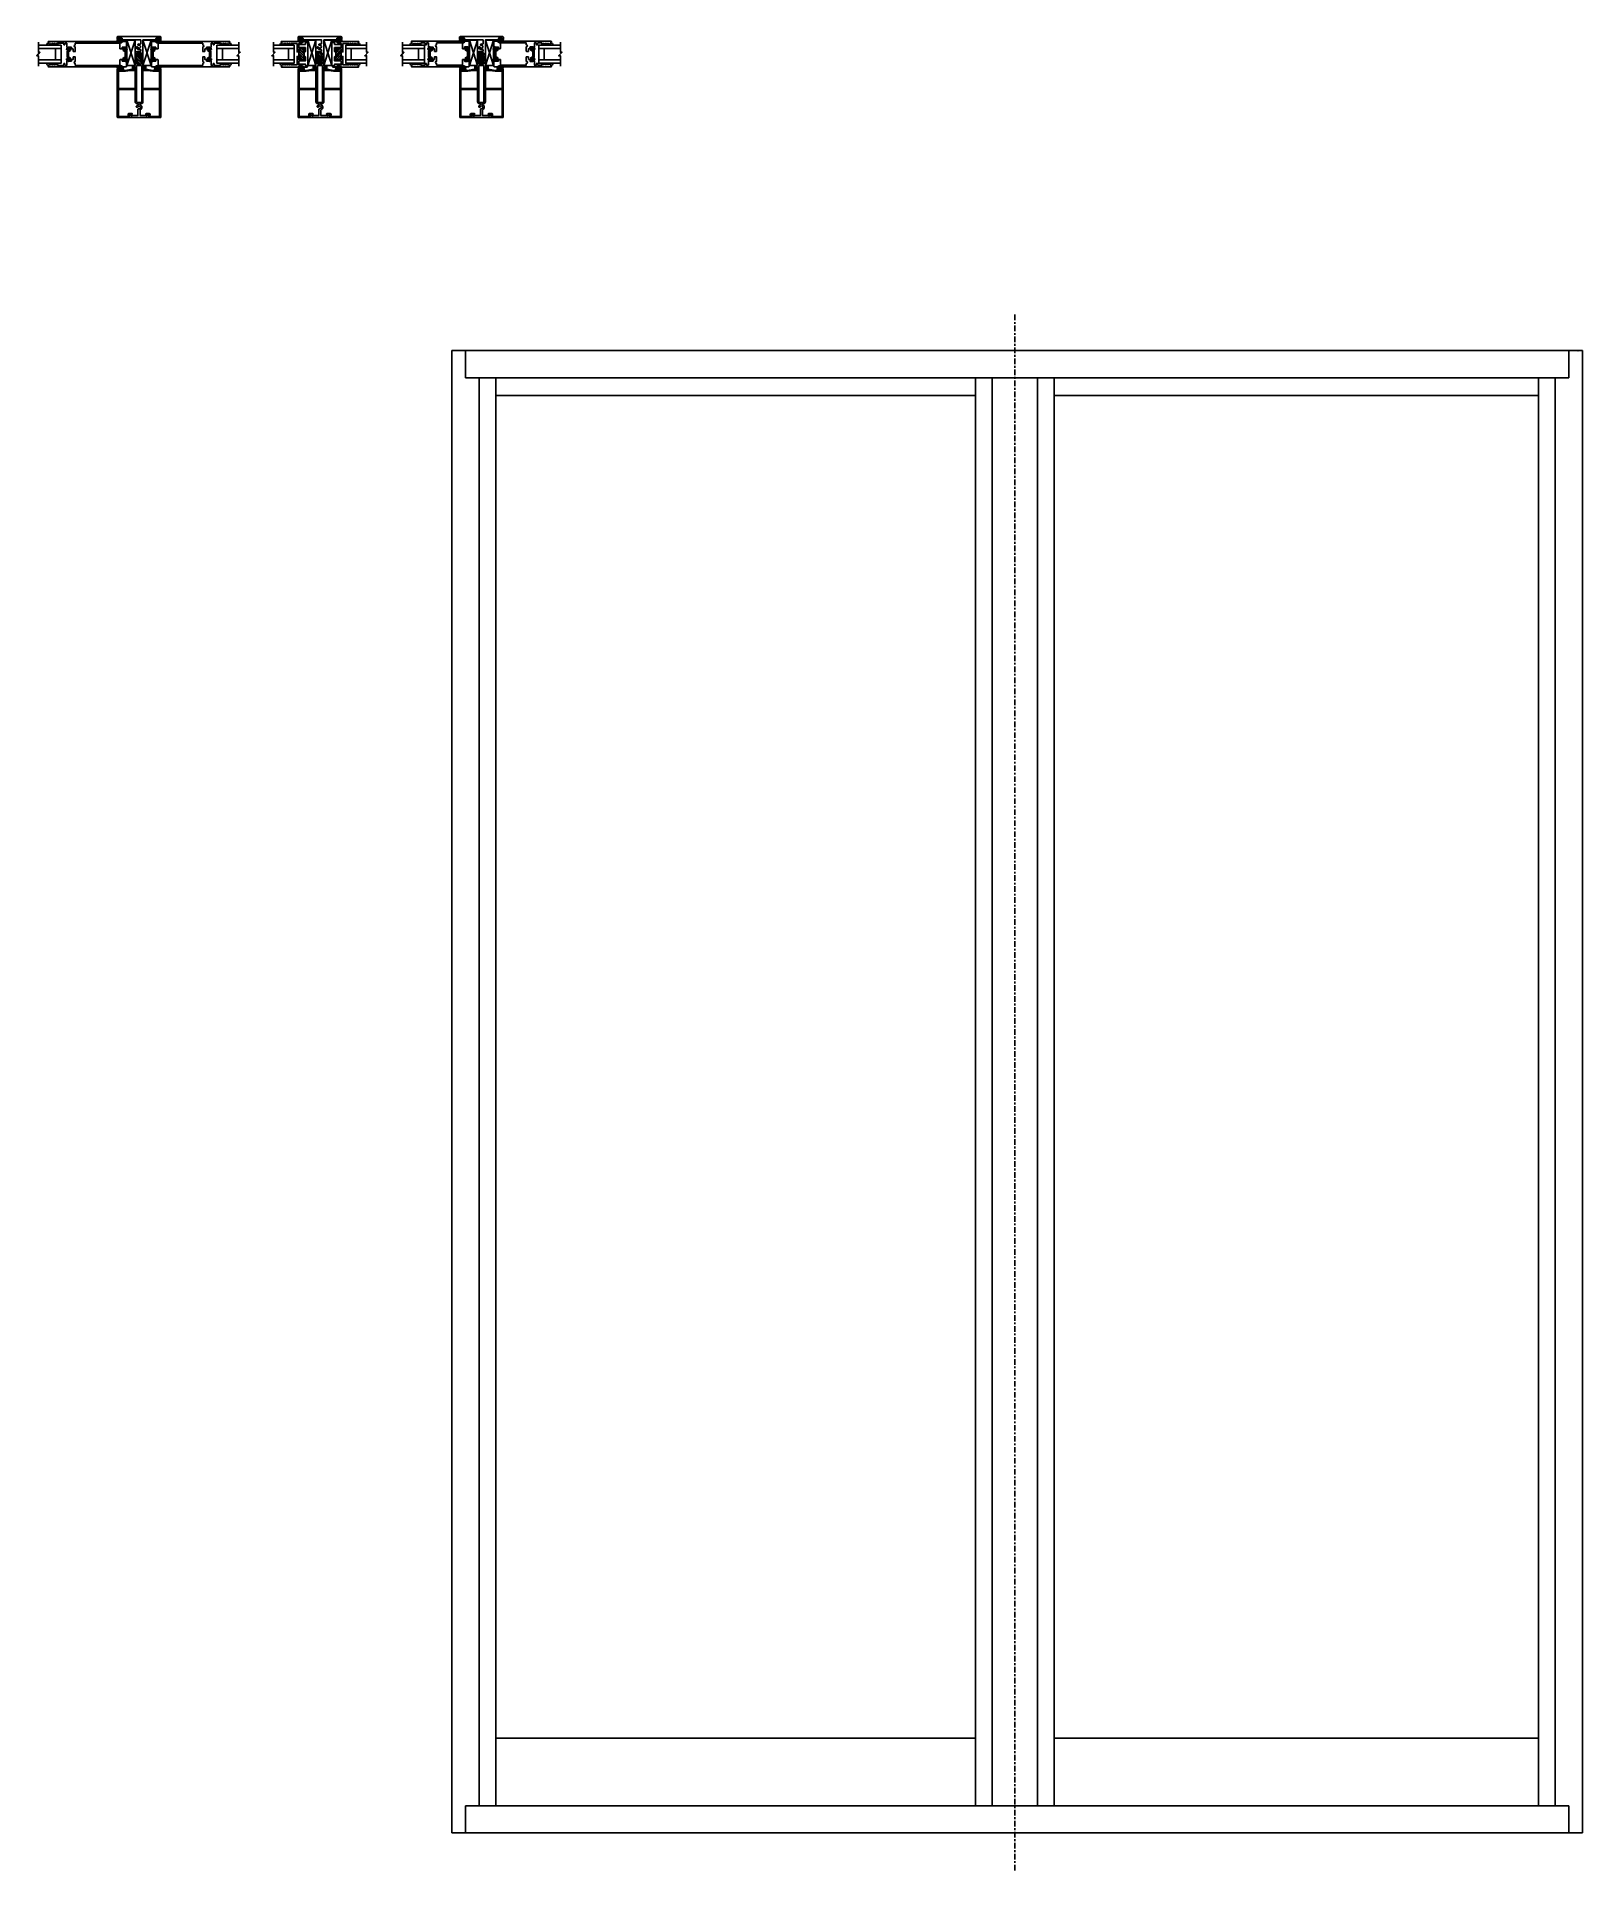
# Model space of a CAD drawing. Extents: x -7 to 79, y -106 to 76.
# Drawn here: x -7.3 to 78.8, y -105.6 to -3.5 of the extents above; entities that cross this region are included whole.
import ezdxf

# ---------------------------------------------------------------- set-up
doc = ezdxf.new("R2010")
doc.units = 0
doc.header["$MEASUREMENT"] = 0
doc.linetypes.add('CENTER', pattern=[2, 1.25, -0.25, 0.25, -0.25])
doc.layers.get('0').update_dxf_attribs({"linetype": 'CONTINUOUS'})
for name, color, linetype in [('FRAME', 1, 'CONTINUOUS'), ('GEOMETRY', 1, 'CONTINUOUS'), ('GLASS', 7, 'CONTINUOUS'), ('I-STRUT', 7, 'CONTINUOUS'), ('MISC.', 7, 'CONTINUOUS'), ('SASH', 5, 'CONTINUOUS'), ('TEXT', 7, 'CONTINUOUS'), ('VENT', 5, 'CONTINUOUS')]:
    doc.layers.add(name, color=color, linetype=linetype)

# ---------------------------------------------------------------- blocks, each defined once
blk = doc.blocks.new('3073 FIXED STILE')
at = {"linetype": 'Continuous'}
h = blk.add_hatch(dxfattribs=at)
h.set_pattern_fill('PLAST', scale=0.4, angle=-45, style=0)
h.set_pattern_definition([(315, (-24.43819, 6.21396), (0.07071068, 0.07071068), []), (315, (-24.42935, 6.2228), (0.07071068, 0.07071068), []), (315, (-24.42051, 6.23164), (0.07071068, 0.07071068), [])])
edge = h.paths.add_edge_path()
edge.add_line((0, 0.125), (0, -0.125))
edge.add_line((0, -0.125), (-0.027, -0.125))
edge.add_arc((-0.027, -0.15), 0.025, 90, 274.58122)
edge.add_line((-0.025, -0.175), (0, -0.175))
edge.add_line((0, -0.175), (0, -0.282))
edge.add_arc((-0.031, -0.282), 0.031, 270, 360, ccw=False)
edge.add_line((-0.031, -0.313), (-0.281, -0.313))
edge.add_arc((-0.281, -0.282), 0.031, 180, 270, ccw=False)
edge.add_line((-0.312, -0.282), (-0.312, -0.175))
edge.add_line((-0.312, -0.175), (-0.287, -0.175))
edge.add_arc((-0.287, -0.15), 0.025, 270, 445.41878)
edge.add_line((-0.285, -0.125), (-0.312, -0.125))
edge.add_line((-0.312, -0.125), (-0.312, 0.125))
edge.add_line((-0.312, 0.125), (-0.287, 0.125))
edge.add_arc((-0.287, 0.15), 0.025, 270, 445.41878)
edge.add_arc((-0.283, 0.205), 0.0297, 188.98642, 265.41878, ccw=False)
edge.add_line((-0.312, 0.2), (-0.312, 0.282))
edge.add_arc((-0.281, 0.282), 0.031, 90, 180, ccw=False)
edge.add_line((-0.281, 0.313), (-0.031, 0.313))
edge.add_arc((-0.031, 0.282), 0.031, 0, 90, ccw=False)
edge.add_line((0, 0.282), (0, 0.175))
edge.add_line((0, 0.175), (-0.025, 0.175))
edge.add_arc((-0.025, 0.15), 0.025, 90, 269.99542)
edge.add_line((-0.025, 0.125), (0, 0.125))
at = {"color": 7}
blk.add_line((-0.312, 0.125), (-0.312, 0), dxfattribs=at)
for points in [[(-0.312, 0.2, 0.4142136), (-0.287, 0.175, -0.4142136), (-0.262, 0.15), (-0.262, 0.149, -0.4142136), (-0.286, 0.125), (-0.406, 0.125), (-0.406, 0.595), (-0.749, 0.595), (-0.749, 0.565), (-0.769, 0.565), (-0.829, 0.595), (-0.849, 0.595), (-0.849, 0.565), (-0.869, 0.565), (-0.929, 0.595), (-0.949, 0.595), (-0.949, 0.565), (-0.969, 0.565), (-1.029, 0.595), (-1.049, 0.595), (-1.049, 0.565), (-1.069, 0.565), (-1.129, 0.595), (-1.149, 0.595), (-1.149, 0.565), (-1.218, 0.565, -0.4142136), (-1.249, 0.596), (-1.249, 0.681), (-1.27, 0.681, -0.4142136), (-1.285, 0.696), (-1.285, 0.698, -0.4142136), (-1.27, 0.713), (0.151, 0.713), (0.157, 0.713, -0.4142136), (0.187, 0.683), (0.187, 0.682, -0.4142136), (0.156, 0.651), (0.062, 0.651), (0.062, 0.544), (-0.25, 0.544), (-0.25, 0.594), (-0.312, 0.594), (-0.312, 0.375), (0.062, 0.375), (0.062, 0.156, -0.4142136), (0.031, 0.125), (-0.026, 0.125, -0.4142136), (-0.05, 0.149), (-0.05, 0.151, -0.4142136), (-0.026, 0.175), (-0.025, 0.175, 0.4142136), (0, 0.2), (0, 0.282, 0.4142136), (-0.031, 0.313), (-0.281, 0.313, 0.4142136), (-0.312, 0.282)], [(-1.285, -0.696, -0.4142136), (-1.27, -0.681), (-1.249, -0.681), (-1.249, -0.596, -0.4142136), (-1.218, -0.565), (-1.149, -0.565), (-1.149, -0.595), (-1.129, -0.595), (-1.069, -0.565), (-1.049, -0.565), (-1.049, -0.595), (-1.029, -0.595), (-0.969, -0.565), (-0.949, -0.565), (-0.949, -0.595), (-0.929, -0.595), (-0.869, -0.565), (-0.849, -0.565), (-0.849, -0.595), (-0.829, -0.595), (-0.769, -0.565), (-0.749, -0.565), (-0.749, -0.595), (-0.406, -0.595), (-0.406, -0.125), (-0.286, -0.125, -0.4142136), (-0.262, -0.149), (-0.262, -0.15, -0.4142136), (-0.287, -0.175, 0.4142136), (-0.312, -0.2), (-0.312, -0.282, 0.4142136), (-0.281, -0.313), (-0.031, -0.313, 0.4142136), (0, -0.282), (0, -0.2, 0.4142136), (-0.025, -0.175), (-0.026, -0.175, -0.4142136), (-0.05, -0.151), (-0.05, -0.149, -0.4142136), (-0.026, -0.125), (0.031, -0.125, -0.4142136), (0.062, -0.156), (0.062, -0.375), (-0.312, -0.375), (-0.312, -0.594), (-0.25, -0.594), (-0.25, -0.544), (0.062, -0.544), (0.062, -0.651), (0.156, -0.651, -0.4142136), (0.187, -0.682), (0.187, -0.683, -0.4142136), (0.157, -0.713), (0.151, -0.713), (-1.27, -0.713, -0.4142136), (-1.285, -0.698)]]:
    blk.add_lwpolyline(points, format="xyb", close=True)
blk.add_lwpolyline([(0, 0.125), (0, -0.125), (-0.027, -0.125, 1.0407997), (-0.025, -0.175), (0, -0.175), (0, -0.282, -0.4142136), (-0.031, -0.313), (-0.281, -0.313, -0.4142136), (-0.312, -0.282), (-0.312, -0.175), (-0.287, -0.175, 0.9607997), (-0.285, -0.125), (-0.312, -0.125), (-0.312, 0.125), (-0.287, 0.125, 0.9607997), (-0.285, 0.175, -0.3464392), (-0.312, 0.2), (-0.312, 0.282, -0.4142136), (-0.281, 0.313), (-0.031, 0.313, -0.4142136), (0, 0.282), (0, 0.175), (-0.025, 0.175, 0.99996), (-0.025, 0.125)], format="xyb", close=True, dxfattribs=at)
blk = doc.blocks.new('3773-Lead Stile')
h = blk.add_hatch(color=7)
h.dxf.hatch_style = 1
h.paths.add_polyline_path([(0.15, 0.13, -0.244698), (0.15, 0.14), (0.26, 0.21, 0.244698), (0.26, 0.22), (0.26, 0.28, -0.131652), (0.27, 0.3), (0.28, 0.32), (0.3, 0.36, 0.131652), (0.31, 0.37), (0.31, 0.38, 0.414214), (0.29, 0.39), (0.16, 0.39, 0.414214), (0.14, 0.38), (0.14, 0.37, 0.131652), (0.14, 0.36), (0.16, 0.32), (0.18, 0.3, -0.131652), (0.18, 0.28), (0.18, 0.26, -0.244698), (0.18, 0.25), (0.07, 0.18, 0.244698), (0.07, 0.17), (0.07, -0.17, 0.244698), (0.07, -0.18), (0.18, -0.25, -0.103471), (0.18, -0.26, -0.13774), (0.18, -0.26), (0.18, -0.28, -0.131652), (0.18, -0.3), (0.14, -0.36, 0.131652), (0.14, -0.37), (0.14, -0.38, 0.414214), (0.16, -0.39), (0.29, -0.39, 0.414214), (0.31, -0.38), (0.31, -0.37, 0.137872), (0.3, -0.36), (0.3, -0.36), (0.27, -0.3, -0.131652), (0.26, -0.28), (0.26, -0.22, 0.244698), (0.26, -0.21), (0.15, -0.14, -0.244698), (0.15, -0.13)])
h = blk.add_hatch(color=7)
h.dxf.hatch_style = 1
h.paths.add_polyline_path([(2.31, 0.17, 0.244698), (2.31, 0.18), (2.21, 0.25, -0.244698), (2.2, 0.26), (2.2, 0.28, -0.131652), (2.21, 0.3), (2.22, 0.32), (2.24, 0.36, 0.131652), (2.24, 0.37), (2.24, 0.38, 0.414214), (2.23, 0.39), (2.09, 0.39, 0.414214), (2.08, 0.38), (2.08, 0.37, 0.131652), (2.08, 0.36), (2.1, 0.32), (2.12, 0.3, -0.131652), (2.12, 0.28), (2.12, 0.22, 0.244698), (2.13, 0.21), (2.23, 0.14, -0.244698), (2.24, 0.13), (2.24, -0.13, -0.244698), (2.23, -0.14), (2.13, -0.21, 0.244698), (2.12, -0.22), (2.12, -0.28, -0.131652), (2.12, -0.3), (2.08, -0.36, 0.131652), (2.08, -0.37), (2.08, -0.38, 0.414214), (2.09, -0.39), (2.23, -0.39, 0.414214), (2.24, -0.38), (2.24, -0.37, 0.131652), (2.24, -0.36), (2.21, -0.3, -0.131652), (2.2, -0.28), (2.2, -0.26, -0.13774), (2.2, -0.26, -0.103471), (2.21, -0.25), (2.31, -0.18, 0.244698), (2.31, -0.17)])
for points in [[(2.37, 0.62), (2.42, 0.62), (2.33, 0.62, 0.414214), (2.32, 0.61), (2.32, 0.39, 0.414214), (2.31, 0.38), (2.31, 0.35, 0.359508), (2.32, 0.33, -0.263725), (2.33, 0.33), (2.35, 0.27, -0.548619), (2.34, 0.26), (2.25, 0.26, -0.176327), (2.24, 0.27), (2.22, 0.28, -0.57735), (2.23, 0.3), (2.23, 0.3, 0.267949), (2.24, 0.3), (2.26, 0.38, 0.065543), (2.26, 0.38), (2.26, 0.39, 0.6885), (2.24, 0.4, -0.213422), (2.23, 0.39), (2.09, 0.39, 0.414214), (2.07, 0.38), (2.07, 0.37, 0.137872), (2.08, 0.37), (2.11, 0.31, -0.585524), (2.1, 0.3), (2, 0.3, 0.414214), (1.99, 0.29), (1.99, 0.16, -0.414214), (1.98, 0.15), (1.88, 0.15, -0.414214), (1.87, 0.16), (1.87, 0.4, 1), (1.87, 0.52), (1.87, 0.61, 0.414214), (1.86, 0.62), (0.44, 0.62, 0.406968), (0.43, 0.61), (0.43, 0.31, -0.414214), (0.42, 0.3), (0.28, 0.3, -0.585524), (0.28, 0.31), (0.31, 0.37, 0.137872), (0.31, 0.37), (0.31, 0.38, 0.414214), (0.3, 0.39), (0.15, 0.39, -0.213422), (0.14, 0.4, 0.6885), (0.12, 0.39), (0.12, 0.38, 0.065543), (0.12, 0.38), (0.14, 0.31, 0.267949), (0.15, 0.3), (0.15, 0.3, -0.57735), (0.16, 0.28), (0.14, 0.27, -0.176327), (0.13, 0.27), (0.04, 0.26, -0.548619), (0.03, 0.27), (0.03, 0.27), (0.05, 0.33, -0.263725), (0.06, 0.34, 0.359508), (0.07, 0.35), (0.07, 0.38, 0.414214), (0.06, 0.39), (0.06, 0.68, -0.414214), (0.09, 0.71), (3.26, 0.71, -1), (3.26, 0.68), (3.24, 0.68), (3.24, 0.6, -0.414214), (3.21, 0.56), (3.14, 0.56), (3.14, 0.59), (3.12, 0.59), (3.06, 0.56), (3.04, 0.56), (3.04, 0.59), (3.02, 0.59), (2.96, 0.56), (2.94, 0.56), (2.94, 0.59), (2.92, 0.59), (2.86, 0.56), (2.84, 0.56), (2.84, 0.59), (2.82, 0.59), (2.76, 0.56), (2.74, 0.56), (2.74, 0.62), (2.51, 0.62, 0.414214), (2.5, 0.61), (2.5, 0.53, -0.414214), (2.49, 0.52), (2.44, 0.52, -0.414214), (2.43, 0.53), (2.43, 0.61, 0.414214), (2.42, 0.62)], [(2.37, -0.62), (2.42, -0.62), (2.33, -0.62, -0.414214), (2.32, -0.61), (2.32, -0.39, -0.414214), (2.31, -0.38), (2.31, -0.35, -0.359508), (2.32, -0.33, 0.263725), (2.33, -0.33), (2.35, -0.27, 0.548619), (2.34, -0.26), (2.25, -0.26, 0.176327), (2.24, -0.27), (2.22, -0.28, 0.57735), (2.23, -0.3), (2.23, -0.3, -0.267949), (2.24, -0.3), (2.26, -0.38, -0.065543), (2.26, -0.38), (2.26, -0.39, -0.6885), (2.24, -0.4, 0.213422), (2.23, -0.39), (2.09, -0.39, -0.414214), (2.07, -0.38), (2.07, -0.37, -0.137872), (2.08, -0.37), (2.11, -0.31, 0.585524), (2.1, -0.3), (2, -0.3, -0.414214), (1.99, -0.29), (1.99, -0.16, 0.414214), (1.98, -0.15), (1.88, -0.15, 0.414214), (1.87, -0.16), (1.87, -0.4, -1), (1.87, -0.52), (1.87, -0.61, -0.414214), (1.86, -0.62), (0.44, -0.62, -0.406968), (0.43, -0.61), (0.43, -0.31, 0.414214), (0.42, -0.3), (0.28, -0.3, 0.585524), (0.28, -0.31), (0.31, -0.37, -0.137872), (0.31, -0.37), (0.31, -0.38, -0.414214), (0.3, -0.39), (0.15, -0.39, 0.213422), (0.14, -0.4, -0.6885), (0.12, -0.39), (0.12, -0.38, -0.065543), (0.12, -0.38), (0.14, -0.31, -0.267949), (0.15, -0.3), (0.15, -0.3, 0.57735), (0.16, -0.28), (0.14, -0.27, 0.176327), (0.13, -0.27), (0.04, -0.26, 0.548619), (0.03, -0.27), (0.03, -0.27), (0.05, -0.33, 0.263725), (0.06, -0.34, -0.359508), (0.07, -0.35), (0.07, -0.38, -0.414214), (0.06, -0.39), (0.06, -0.68, 0.414214), (0.09, -0.71), (3.26, -0.71, 1), (3.26, -0.68), (3.24, -0.68), (3.24, -0.6, 0.414214), (3.21, -0.56), (3.14, -0.56), (3.14, -0.59), (3.12, -0.59), (3.06, -0.56), (3.04, -0.56), (3.04, -0.59), (3.02, -0.59), (2.96, -0.56), (2.94, -0.56), (2.94, -0.59), (2.92, -0.59), (2.86, -0.56), (2.84, -0.56), (2.84, -0.59), (2.82, -0.59), (2.76, -0.56), (2.74, -0.56), (2.74, -0.62), (2.51, -0.62, -0.414214), (2.5, -0.61), (2.5, -0.53, 0.414214), (2.49, -0.52), (2.44, -0.52, 0.414214), (2.43, -0.53), (2.43, -0.61, -0.414214), (2.42, -0.62)]]:
    blk.add_lwpolyline(points, format="xyb")
at = {"color": 7, "lineweight": 30}
for points in [[(0.15, 0.13), (0.15, -0.13, 0.244698), (0.15, -0.14), (0.26, -0.21, -0.244698), (0.26, -0.22), (0.26, -0.28, 0.131652), (0.27, -0.3), (0.3, -0.36, -0.131652), (0.31, -0.37), (0.31, -0.38, -0.414214), (0.29, -0.39), (0.16, -0.39, -0.414214), (0.14, -0.38), (0.14, -0.37, -0.131652), (0.14, -0.36), (0.18, -0.3, 0.131652), (0.18, -0.28), (0.18, -0.26, 0.13774), (0.18, -0.26, 0.103471), (0.18, -0.25), (0.07, -0.18, -0.244698), (0.07, -0.17), (0.07, 0.17, -0.244698), (0.07, 0.18), (0.18, 0.25, 0.244698), (0.18, 0.26), (0.18, 0.28, 0.131652), (0.18, 0.3), (0.16, 0.32), (0.14, 0.36, -0.131652), (0.14, 0.37), (0.14, 0.38, -0.414214), (0.16, 0.39), (0.29, 0.39, -0.414214), (0.31, 0.38), (0.31, 0.37, -0.131652), (0.3, 0.36), (0.28, 0.32), (0.27, 0.3, 0.131652), (0.26, 0.28), (0.26, 0.22, -0.244698), (0.26, 0.21), (0.15, 0.14, 0.244698)], [(2.24, 0.13), (2.24, -0.13, -0.244698), (2.23, -0.14), (2.13, -0.21, 0.244698), (2.12, -0.22), (2.12, -0.28, -0.131652), (2.12, -0.3), (2.08, -0.36, 0.131652), (2.08, -0.37), (2.08, -0.38, 0.414214), (2.09, -0.39), (2.23, -0.39, 0.414214), (2.24, -0.38), (2.24, -0.37, 0.131652), (2.24, -0.36), (2.21, -0.3, -0.131652), (2.2, -0.28), (2.2, -0.26, -0.13774), (2.2, -0.26, -0.103471), (2.21, -0.25), (2.31, -0.18, 0.244698), (2.31, -0.17), (2.31, 0.17, 0.244698), (2.31, 0.18), (2.21, 0.25, -0.244698), (2.2, 0.26), (2.2, 0.28, -0.131652), (2.21, 0.3), (2.22, 0.32), (2.24, 0.36, 0.131652), (2.24, 0.37), (2.24, 0.38, 0.414214), (2.23, 0.39), (2.09, 0.39, 0.414214), (2.08, 0.38), (2.08, 0.37, 0.131652), (2.08, 0.36), (2.1, 0.32), (2.12, 0.3, -0.131652), (2.12, 0.28), (2.12, 0.22, 0.244698), (2.13, 0.21), (2.23, 0.14, -0.244698)]]:
    blk.add_lwpolyline(points, format="xyb", close=True, dxfattribs=at)
blk = doc.blocks.new('25031')
at = {"layer": 'GEOMETRY', "color": 5}
for p, q in [((-0.04, 0.04), (-0.09, 0.04)), ((-0.09, 0.04), (-0.09, 0)), ((-0.09, 0), (0.09, 0)), ((-0.04, 0.11), (-0.04, 0.04)), ((0.04, 0.04), (0.04, 0.11)), ((0.09, 0.04), (0.04, 0.04)), ((0.09, 0), (0.09, 0.04))]:
    blk.add_line(p, q, dxfattribs=at)
for centre, radius, start, end in [((0, 0.09), 0.175, 14.1622, 165.8685), ((-0.16, 0.13), 0.01, 165.8685, 267.1063), ((0, 3.29), 3.18, 267.1063, 269.3654), ((0, 0.09), 0.135, 30.4808, 149.5259), ((0, 3.29), 3.14, 267.8759, 269.9963), ((0.01, 3.06), 2.9, 269.9005, 272.1922), ((0.01, 3.06), 2.94, 270.5829, 273.0223), ((0.16, 0.13), 0.01, 273.0223, 14.1622)]:
    blk.add_arc(centre, radius, start, end, dxfattribs=at)
blk = doc.blocks.new('3776-Archetype_Lock_Stile')
at = {"layer": 'I-STRUT'}
h = blk.add_hatch(color=256, dxfattribs=at)
h.dxf.hatch_style = 1
h.paths.add_polyline_path([(0.08, 0.13, -0.244698), (0.08, 0.14), (0.19, 0.21, 0.244698), (0.19, 0.22), (0.19, 0.28, -0.131652), (0.2, 0.3), (0.24, 0.36, 0.131652), (0.24, 0.37), (0.24, 0.38, 0.414214), (0.22, 0.39), (0.09, 0.39, 0.414837), (0.07, 0.38), (0.07, 0.37, 0.131652), (0.07, 0.36), (0.11, 0.3, -0.131652), (0.11, 0.28), (0.11, 0.26, -0.244698), (0.11, 0.25), (0.01, 0.18, 0.244698), (0, 0.17), (0, -0.17, 0.244698), (0.01, -0.18), (0.11, -0.25, -0.103471), (0.11, -0.26, -0.13774), (0.11, -0.26), (0.11, -0.28, -0.131652), (0.11, -0.3), (0.07, -0.36, 0.131652), (0.07, -0.37), (0.07, -0.38, 0.414214), (0.09, -0.39), (0.22, -0.39, 0.414817), (0.24, -0.38), (0.24, -0.37, 0.131652), (0.24, -0.36), (0.2, -0.3, -0.131652), (0.19, -0.28), (0.19, -0.22, 0.244698), (0.19, -0.21), (0.08, -0.14, -0.244698), (0.08, -0.13)])
h = blk.add_hatch(color=256, dxfattribs=at)
h.dxf.hatch_style = 1
h.paths.add_polyline_path([(3.3, 0.17, 0.244698), (3.3, 0.18), (3.2, 0.25, -0.244698), (3.19, 0.26), (3.19, 0.28, -0.131652), (3.2, 0.3), (3.23, 0.36, 0.131652), (3.23, 0.37), (3.23, 0.38, 0.414214), (3.22, 0.39), (3.08, 0.39, 0.414833), (3.07, 0.38), (3.07, 0.37, 0.143191), (3.07, 0.36), (3.07, 0.36), (3.11, 0.3, -0.131652), (3.11, 0.28), (3.11, 0.22, 0.244698), (3.12, 0.21), (3.22, 0.14, -0.244698), (3.23, 0.13), (3.23, -0.13, -0.244698), (3.22, -0.14), (3.12, -0.21, 0.244698), (3.11, -0.22), (3.11, -0.28, -0.131652), (3.11, -0.3), (3.07, -0.36), (3.07, -0.36, 0.113585), (3.07, -0.37), (3.07, -0.38, 0.414214), (3.08, -0.39), (3.22, -0.39, 0.414849), (3.23, -0.38), (3.23, -0.37, 0.131652), (3.23, -0.36), (3.2, -0.3, -0.131652), (3.19, -0.28), (3.19, -0.26, -0.13774), (3.19, -0.26, -0.103471), (3.2, -0.25), (3.3, -0.18, 0.244698), (3.3, -0.17)])
for points in [[(3.36, 0.62), (3.42, 0.62), (3.33, 0.62, 0.414214), (3.32, 0.61), (3.32, 0.39, 0.414214), (3.3, 0.38), (3.3, 0.35, 0.359508), (3.31, 0.34, -0.263725), (3.32, 0.33), (3.34, 0.27, -0.548619), (3.33, 0.26), (3.24, 0.26, -0.176327), (3.23, 0.27), (3.22, 0.28, -0.57735), (3.22, 0.3), (3.22, 0.3, 0.267949), (3.23, 0.3), (3.25, 0.38, 0.065543), (3.25, 0.38), (3.25, 0.39, 0.6885), (3.23, 0.4, -0.213422), (3.22, 0.39), (3.08, 0.39, 0.414214), (3.06, 0.38), (3.06, 0.37, 0.137872), (3.07, 0.37), (3.1, 0.31, -0.585524), (3.09, 0.3), (2.98, 0.3, 0.414214), (2.97, 0.29), (2.97, 0.16, -0.414214), (2.96, 0.15), (2.86, 0.15, -0.414214), (2.85, 0.16), (2.85, 0.4, 1), (2.85, 0.52), (2.85, 0.61, 0.414214), (2.84, 0.62), (0.37, 0.62, 0.406968), (0.36, 0.61), (0.36, 0.31, -0.414214), (0.35, 0.3), (0.21, 0.3, -0.585524), (0.21, 0.31), (0.24, 0.37, 0.137872), (0.24, 0.37), (0.24, 0.38, 0.414214), (0.23, 0.39), (0.08, 0.39, -0.213422), (0.07, 0.4, 0.6885), (0.05, 0.39), (0.05, 0.38, 0.065543), (0.05, 0.38), (0.07, 0.31, 0.267949), (0.08, 0.3), (0.08, 0.3, -0.57735), (0.09, 0.28), (0.07, 0.27, -0.176327), (0.07, 0.27), (-0.03, 0.26, -0.548619), (-0.04, 0.27), (-0.04, 0.27), (-0.02, 0.33, -0.263725), (-0.01, 0.34, 0.359508), (0, 0.35), (0, 0.38, 0.414214), (-0.01, 0.39), (-0.01, 0.68, -0.414214), (0.02, 0.71), (4.35, 0.71, -1), (4.35, 0.68), (4.33, 0.68), (4.33, 0.6, -0.414214), (4.3, 0.57), (4.23, 0.57), (4.23, 0.59), (4.21, 0.59), (4.15, 0.57), (4.13, 0.57), (4.13, 0.59), (4.11, 0.59), (4.05, 0.57), (4.03, 0.57), (4.03, 0.59), (4.01, 0.59), (3.95, 0.57), (3.93, 0.57), (3.93, 0.59), (3.91, 0.59), (3.85, 0.57), (3.83, 0.57), (3.83, 0.62), (3.5, 0.62, 0.414214), (3.49, 0.61), (3.49, 0.53, -0.414214), (3.48, 0.52), (3.44, 0.52, -0.414214), (3.43, 0.53), (3.43, 0.61, 0.414214), (3.42, 0.62)], [(3.36, -0.62), (3.42, -0.62), (3.33, -0.62, -0.414214), (3.32, -0.61), (3.32, -0.39, -0.414214), (3.3, -0.38), (3.3, -0.35, -0.359508), (3.31, -0.34, 0.263725), (3.32, -0.33), (3.34, -0.27, 0.548619), (3.33, -0.26), (3.24, -0.26, 0.176327), (3.23, -0.27), (3.22, -0.28, 0.57735), (3.22, -0.3), (3.22, -0.3, -0.267949), (3.23, -0.3), (3.25, -0.38, -0.065543), (3.25, -0.38), (3.25, -0.39, -0.6885), (3.23, -0.4, 0.213422), (3.22, -0.39), (3.08, -0.39, -0.414214), (3.06, -0.38), (3.06, -0.37, -0.137872), (3.07, -0.37), (3.1, -0.31, 0.585524), (3.09, -0.3), (2.98, -0.3, -0.414214), (2.97, -0.29), (2.97, -0.16, 0.414214), (2.96, -0.15), (2.86, -0.15, 0.414214), (2.85, -0.16), (2.85, -0.4, -1), (2.85, -0.52), (2.85, -0.61, -0.414214), (2.84, -0.62), (0.37, -0.62, -0.406968), (0.36, -0.61), (0.36, -0.31, 0.414214), (0.35, -0.3), (0.21, -0.3, 0.585524), (0.21, -0.31), (0.24, -0.37, -0.137872), (0.24, -0.37), (0.24, -0.38, -0.414214), (0.23, -0.39), (0.08, -0.39, 0.213422), (0.07, -0.4, -0.6885), (0.05, -0.39), (0.05, -0.38, -0.065543), (0.05, -0.38), (0.07, -0.31, -0.267949), (0.08, -0.3), (0.08, -0.3, 0.57735), (0.09, -0.28), (0.07, -0.27, 0.176327), (0.07, -0.27), (-0.03, -0.26, 0.548619), (-0.04, -0.27), (-0.04, -0.27), (-0.02, -0.33, 0.263725), (-0.01, -0.34, -0.359508), (0, -0.35), (0, -0.38, -0.414214), (-0.01, -0.39), (-0.01, -0.68, 0.414214), (0.02, -0.71), (4.35, -0.71, 1), (4.35, -0.68), (4.33, -0.68), (4.33, -0.6, 0.414214), (4.3, -0.57), (4.23, -0.57), (4.23, -0.59), (4.21, -0.59), (4.15, -0.57), (4.13, -0.57), (4.13, -0.59), (4.11, -0.59), (4.05, -0.57), (4.03, -0.57), (4.03, -0.59), (4.01, -0.59), (3.95, -0.57), (3.93, -0.57), (3.93, -0.59), (3.91, -0.59), (3.85, -0.57), (3.83, -0.57), (3.83, -0.62), (3.5, -0.62, -0.414214), (3.49, -0.61), (3.49, -0.53, 0.414214), (3.48, -0.52), (3.44, -0.52, 0.414214), (3.43, -0.53), (3.43, -0.61, -0.414214), (3.42, -0.62)]]:
    blk.add_lwpolyline(points, format="xyb")
for points in [[(0.08, 0.13), (0.08, -0.13, 0.244698), (0.08, -0.14), (0.19, -0.21, -0.244698), (0.19, -0.22), (0.19, -0.28, 0.131652), (0.2, -0.3), (0.24, -0.36, -0.131652), (0.24, -0.37), (0.24, -0.38, -0.414214), (0.22, -0.39), (0.09, -0.39, -0.414214), (0.07, -0.38), (0.07, -0.37, -0.131652), (0.07, -0.36), (0.11, -0.3, 0.131652), (0.11, -0.28), (0.11, -0.26, 0.13774), (0.11, -0.26, 0.103471), (0.11, -0.25), (0.01, -0.18, -0.244698), (0, -0.17), (0, 0.17, -0.244698), (0.01, 0.18), (0.11, 0.25, 0.244698), (0.11, 0.26), (0.11, 0.28, 0.131652), (0.11, 0.3), (0.07, 0.36, -0.131652), (0.07, 0.37), (0.07, 0.38, -0.414214), (0.09, 0.39), (0.22, 0.39, -0.414214), (0.24, 0.38), (0.24, 0.37, -0.131652), (0.24, 0.36), (0.2, 0.3, 0.131652), (0.19, 0.28), (0.19, 0.22, -0.244698), (0.19, 0.21), (0.08, 0.14, 0.244698)], [(3.23, 0.13), (3.23, -0.13, -0.244698), (3.22, -0.14), (3.12, -0.21, 0.244698), (3.11, -0.22), (3.11, -0.28, -0.131652), (3.11, -0.3), (3.07, -0.36, 0.131652), (3.07, -0.37), (3.07, -0.38, 0.414214), (3.08, -0.39), (3.22, -0.39, 0.414214), (3.23, -0.38), (3.23, -0.37, 0.131652), (3.23, -0.36), (3.2, -0.3, -0.131652), (3.19, -0.28), (3.19, -0.26, -0.13774), (3.19, -0.26, -0.103471), (3.2, -0.25), (3.3, -0.18, 0.244698), (3.3, -0.17), (3.3, 0.17, 0.244698), (3.3, 0.18), (3.2, 0.25, -0.244698), (3.19, 0.26), (3.19, 0.28, -0.131652), (3.2, 0.3), (3.23, 0.36, 0.131652), (3.23, 0.37), (3.23, 0.38, 0.414214), (3.22, 0.39), (3.08, 0.39, 0.414214), (3.07, 0.38), (3.07, 0.37, 0.131652), (3.07, 0.36), (3.11, 0.3, -0.131652), (3.11, 0.28), (3.11, 0.22, 0.244698), (3.12, 0.21), (3.22, 0.14, -0.244698)]]:
    blk.add_lwpolyline(points, format="xyb", close=True, dxfattribs=at)

msp = doc.modelspace()

# ---------------------------------------------------------------- hatches: boundary and pattern name
h = msp.add_hatch()
h.set_pattern_fill('ANSI32', color=256, scale=0.25, angle=90, style=0)
h.set_pattern_definition([(135, (-20.24713, -13.25056), (-0.06629126, -0.06629126), []), (135, (-20.24713, -13.20637), (-0.06629126, -0.06629126), [])])
h.paths.add_polyline_path([(-1.49, -4.81), (-1.49, -4.55), (-1.52, -4.55, -1), (-1.52, -4.5), (-1.5, -4.5, 0.414214), (-1.49, -4.49), (-1.49, -4.4, 0.414214), (-1.52, -4.37), (-1.75, -4.37, 0.414214), (-1.78, -4.4), (-1.78, -4.49, 0.414214), (-1.77, -4.5), (-1.76, -4.5, -1), (-1.76, -4.55), (-1.79, -4.55), (-1.79, -4.81), (-1.76, -4.81, -1), (-1.76, -4.86), (-1.77, -4.86, 0.414214), (-1.78, -4.87), (-1.78, -4.96, 0.414214), (-1.75, -4.99), (-1.52, -4.99, 0.414214), (-1.49, -4.96), (-1.49, -4.87, 0.414214), (-1.5, -4.86), (-1.52, -4.86, -1), (-1.52, -4.81)])
h = msp.add_hatch()
h.set_pattern_fill('ANSI32', color=256, scale=0.25, angle=90, style=0)
h.set_pattern_definition([(135, (-10.16919, -13.25056), (-0.06629126, -0.06629126), []), (135, (-10.16919, -13.20637), (-0.06629126, -0.06629126), [])])
h.paths.add_polyline_path([(8.58, -4.81), (8.58, -4.55), (8.56, -4.55, -1), (8.56, -4.5), (8.57, -4.5, 0.414214), (8.58, -4.49), (8.58, -4.4, 0.414214), (8.55, -4.37), (8.33, -4.37, 0.414214), (8.3, -4.4), (8.3, -4.49, 0.414214), (8.31, -4.5), (8.32, -4.5, -1), (8.32, -4.55), (8.29, -4.55), (8.29, -4.81), (8.32, -4.81, -1), (8.32, -4.86), (8.31, -4.86, 0.414214), (8.3, -4.87), (8.3, -4.96, 0.414214), (8.33, -4.99), (8.55, -4.99, 0.414214), (8.58, -4.96), (8.58, -4.87, 0.414214), (8.57, -4.86), (8.56, -4.86, -1), (8.56, -4.81)])
h = msp.add_hatch()
h.set_pattern_fill('ANSI32', color=256, scale=0.25, angle=90, style=0)
h.set_pattern_definition([(135, (-1.16919, -13.25056), (-0.06629126, -0.06629126), []), (135, (-1.16919, -13.20637), (-0.06629126, -0.06629126), [])])
h.paths.add_polyline_path([(17.58, -4.81), (17.58, -4.55), (17.56, -4.55, -1), (17.56, -4.5), (17.57, -4.5, 0.414214), (17.58, -4.49), (17.58, -4.4, 0.414214), (17.55, -4.37), (17.33, -4.37, 0.414214), (17.3, -4.4), (17.3, -4.49, 0.414214), (17.31, -4.5), (17.32, -4.5, -1), (17.32, -4.55), (17.29, -4.55), (17.29, -4.81), (17.32, -4.81, -1), (17.32, -4.86), (17.31, -4.86, 0.414214), (17.3, -4.87), (17.3, -4.96, 0.414214), (17.33, -4.99), (17.55, -4.99, 0.414214), (17.58, -4.96), (17.58, -4.87, 0.414214), (17.57, -4.86), (17.56, -4.86, -1), (17.56, -4.81)])

# ---------------------------------------------------------------- linework, layer by layer
at = {"color": 7}
for p, q in [((-7.24, -4.12), (-5.98, -4.12)), ((-7.24, -4.75), (-5.98, -4.75)), ((-6.29, -4.12), (-6.29, -4.44)), ((-6.29, -4.75), (-6.29, -4.44)), ((3.92, -4.12), (2.7, -4.12)), ((3.92, -4.75), (2.7, -4.75)), ((3.02, -4.12), (3.02, -4.44)), ((3.02, -4.75), (3.02, -4.44)), ((5.86, -4.12), (7, -4.12)), ((5.86, -4.75), (7, -4.75)), ((6.69, -4.12), (6.69, -4.44)), ((6.69, -4.75), (6.69, -4.44)), ((11.04, -4.12), (9.88, -4.12)), ((11.04, -4.75), (9.88, -4.75)), ((10.19, -4.12), (10.19, -4.44)), ((10.19, -4.75), (10.19, -4.44)), ((13.04, -4.12), (14.26, -4.12)), ((13.04, -4.75), (14.26, -4.75)), ((13.94, -4.12), (13.94, -4.44)), ((13.94, -4.75), (13.94, -4.44)), ((21.84, -4.12), (20.63, -4.12)), ((21.84, -4.75), (20.63, -4.75)), ((20.94, -4.12), (20.94, -4.44)), ((20.94, -4.75), (20.94, -4.44))]:
    msp.add_line(p, q, dxfattribs=at)
for points in [[(-7.24, -3.94), (-5.98, -3.94), (-5.98, -4.44), (-5.98, -4.94), (-7.24, -4.94)], [(3.92, -3.94), (2.7, -3.94), (2.7, -4.44), (2.7, -4.94), (3.92, -4.94)], [(5.86, -3.94), (7, -3.94), (7, -4.44), (7, -4.94), (5.86, -4.94)], [(11.04, -3.94), (9.88, -3.94), (9.88, -4.44), (9.88, -4.94), (11.04, -4.94)], [(13.04, -3.94), (14.26, -3.94), (14.26, -4.44), (14.26, -4.94), (13.04, -4.94)], [(21.84, -3.94), (20.63, -3.94), (20.63, -4.44), (20.63, -4.94), (21.84, -4.94)]]:
    msp.add_lwpolyline(points, dxfattribs=at)
for centre, start, end in [((-6.66, -3.92), 94.6227, 189.241), ((3.38, -3.92), 350.759, 85.3773), ((6.33, -3.92), 94.6227, 189.241), ((10.55, -3.92), 350.759, 85.3773), ((13.58, -3.92), 94.6227, 189.241), ((21.3, -3.92), 350.759, 85.3773), ((-6.66, -4.96), 170.759, 265.3773), ((3.38, -4.96), 274.6227, 9.241), ((6.33, -4.96), 170.759, 265.3773), ((10.55, -4.96), 274.6227, 9.241), ((13.58, -4.96), 170.759, 265.3773), ((21.3, -4.96), 274.6227, 9.241)]:
    msp.add_arc(centre, 0.116, start, end)
at = {"layer": 'FRAME'}
for p, q in [((15.79, -103.53), (15.79, -20.95)), ((15.79, -20.95), (78.78, -20.95)), ((16.55, -22.47), (16.55, -20.95)), ((78.02, -22.47), (78.02, -20.95)), ((78.78, -103.53), (78.78, -20.95)), ((17.31, -22.47), (16.55, -22.47)), ((17.31, -102.02), (17.31, -22.47)), ((17.31, -22.47), (77.26, -22.47)), ((45.89, -102.02), (45.89, -22.47)), ((48.43, -102.02), (48.43, -22.47)), ((77.26, -102.02), (77.26, -22.47)), ((77.26, -22.47), (78.02, -22.47)), ((17.31, -102.02), (16.55, -102.02)), ((16.55, -102.02), (16.55, -103.53)), ((17.31, -102.02), (77.26, -102.02)), ((77.26, -102.02), (78.02, -102.02)), ((78.02, -102.02), (78.02, -103.53)), ((15.79, -103.53), (78.78, -103.53))]:
    msp.add_line(p, q, dxfattribs=at)
for points in [[(-0.45, -3.64, 0.414214), (-0.42, -3.61), (-0.42, -3.49, 0.414214), (-0.45, -3.46), (-1.64, -3.46), (-2.82, -3.46, 0.414214), (-2.86, -3.49), (-2.86, -3.61, 0.414214), (-2.82, -3.64), (-2.77, -3.64, 0.414214), (-2.75, -3.61, 0.399638), (-2.77, -3.59, -0.399638), (-2.8, -3.56), (-2.8, -3.56, -0.414214), (-2.77, -3.54), (-2.6, -3.54, -0.414214), (-2.58, -3.56), (-2.58, -3.56, -0.399638), (-2.6, -3.59, 0.399638), (-2.62, -3.61, 0.414214), (-2.6, -3.64), (-2.55, -3.64), (-1.54, -3.64), (-1.54, -3.85, -0.517938), (-1.59, -3.88, 0.142368), (-1.67, -3.87, 0.510157), (-1.7, -3.93), (-1.69, -3.93, 0.323599), (-1.66, -3.94, -2.284894), (-1.71, -4.05, 0.323599), (-1.75, -4.02), (-1.75, -4.02, 0.510157), (-1.79, -4.07, 0.42659), (-1.59, -4.17, -0.517938), (-1.54, -4.2), (-1.54, -4.26, -0.414214), (-1.57, -4.29), (-1.75, -4.29, 0.414214), (-1.86, -4.4), (-1.86, -4.52, 0.414214), (-1.82, -4.55), (-1.76, -4.55, 0.414214), (-1.73, -4.53, 0.414214), (-1.76, -4.5), (-1.77, -4.5, -0.414214), (-1.78, -4.49), (-1.78, -4.4, -0.414214), (-1.75, -4.37), (-1.52, -4.37, -0.414214), (-1.49, -4.4), (-1.49, -4.49, -0.414214), (-1.5, -4.5), (-1.52, -4.5, 0.414214), (-1.54, -4.53, 0.414214), (-1.52, -4.55), (-1.5, -4.55), (-1.49, -4.55), (-1.49, -4.81), (-1.5, -4.81), (-1.52, -4.81, 0.414214), (-1.54, -4.83, 0.414214), (-1.52, -4.86), (-1.5, -4.86, -0.414214), (-1.49, -4.87), (-1.49, -4.96, -0.414214), (-1.52, -4.99), (-1.75, -4.99, -0.414214), (-1.78, -4.96), (-1.78, -4.87, -0.414214), (-1.77, -4.86), (-1.76, -4.86, 0.414214), (-1.73, -4.83, 0.414214), (-1.76, -4.81), (-1.82, -4.81, 0.414214), (-1.86, -4.84), (-1.86, -5.06, -0.414214), (-1.87, -5.07), (-1.98, -5.07, 0.414214), (-2.01, -5.1), (-2.01, -5.26, 0.414214), (-1.98, -5.29, 0.414214), (-1.95, -5.26), (-1.95, -5.14), (-1.86, -5.14), (-1.86, -7.09, 0.414214), (-1.75, -7.19), (-1.71, -7.19, -0.414214), (-1.67, -7.22), (-1.67, -7.23, -0.308174), (-1.69, -7.25, 0.227368), (-1.79, -7.35, 0.502305), (-1.75, -7.4, 0.326072), (-1.71, -7.38, -2.386509), (-1.66, -7.48, 0.500407), (-1.7, -7.51), (-1.7, -7.85, -0.414214), (-1.71, -7.86), (-2.01, -7.86, 0.237131), (-2.03, -7.87, -0.457629), (-2.08, -7.88), (-2.15, -7.81, 0.668179), (-2.18, -7.82), (-2.18, -7.95, 0.414214), (-2.17, -7.96), (-1.64, -7.96), (-1.1, -7.96, 0.414214), (-1.09, -7.95), (-1.09, -7.82, 0.668179), (-1.13, -7.81), (-1.2, -7.88, -0.457629), (-1.24, -7.87, 0.237131), (-1.27, -7.86), (-1.56, -7.86, -0.414214), (-1.57, -7.85), (-1.57, -7.56, -0.267949), (-1.56, -7.53, 0.627979), (-1.58, -7.25, -0.308174), (-1.6, -7.23), (-1.6, -7.22, -0.414214), (-1.57, -7.19), (-1.52, -7.19, 0.414214), (-1.42, -7.09), (-1.42, -5.14), (-1.32, -5.14), (-1.32, -5.26, 0.414214), (-1.29, -5.29, 0.414214), (-1.26, -5.26), (-1.26, -5.1, 0.414214), (-1.29, -5.07), (-1.42, -5.07), (-1.42, -3.64), (-0.73, -3.64), (-0.68, -3.64, 0.414214), (-0.65, -3.61, 0.399638), (-0.67, -3.59, -0.399638), (-0.7, -3.56), (-0.7, -3.56, -0.414214), (-0.67, -3.54), (-0.5, -3.54, -0.414214), (-0.48, -3.56), (-0.48, -3.56, -0.399638), (-0.5, -3.59, 0.399638), (-0.53, -3.61), (-0.53, -3.61, 0.414214), (-0.5, -3.64)], [(9.63, -3.64, 0.414214), (9.66, -3.61), (9.66, -3.49, 0.414214), (9.63, -3.46), (8.44, -3.46), (7.25, -3.46, 0.414214), (7.22, -3.49), (7.22, -3.61, 0.414214), (7.25, -3.64), (7.3, -3.64, 0.414214), (7.33, -3.61, 0.399638), (7.31, -3.59, -0.399638), (7.28, -3.56), (7.28, -3.56, -0.414214), (7.31, -3.54), (7.48, -3.54, -0.414214), (7.5, -3.56), (7.5, -3.56, -0.399638), (7.48, -3.59, 0.399638), (7.45, -3.61, 0.414214), (7.48, -3.64), (7.53, -3.64), (8.53, -3.64), (8.53, -3.85, -0.517938), (8.49, -3.88, 0.142368), (8.41, -3.87, 0.510157), (8.38, -3.93), (8.38, -3.93, 0.323599), (8.42, -3.94, -2.284894), (8.36, -4.05, 0.323599), (8.33, -4.02), (8.33, -4.02, 0.510157), (8.29, -4.07, 0.42659), (8.49, -4.17, -0.517938), (8.53, -4.2), (8.53, -4.26, -0.414214), (8.5, -4.29), (8.33, -4.29, 0.414214), (8.22, -4.4), (8.22, -4.52, 0.414214), (8.25, -4.55), (8.32, -4.55, 0.414214), (8.35, -4.53, 0.414214), (8.32, -4.5), (8.31, -4.5, -0.414214), (8.3, -4.49), (8.3, -4.4, -0.414214), (8.33, -4.37), (8.55, -4.37, -0.414214), (8.58, -4.4), (8.58, -4.49, -0.414214), (8.57, -4.5), (8.56, -4.5, 0.414214), (8.53, -4.53, 0.414214), (8.56, -4.55), (8.57, -4.55), (8.58, -4.55), (8.58, -4.81), (8.57, -4.81), (8.56, -4.81, 0.414214), (8.53, -4.83, 0.414214), (8.56, -4.86), (8.57, -4.86, -0.414214), (8.58, -4.87), (8.58, -4.96, -0.414214), (8.55, -4.99), (8.33, -4.99, -0.414214), (8.3, -4.96), (8.3, -4.87, -0.414214), (8.31, -4.86), (8.32, -4.86, 0.414214), (8.35, -4.83, 0.414214), (8.32, -4.81), (8.25, -4.81, 0.414214), (8.22, -4.84), (8.22, -5.06, -0.414214), (8.21, -5.07), (8.1, -5.07, 0.414214), (8.07, -5.1), (8.07, -5.26, 0.414214), (8.1, -5.29, 0.414214), (8.13, -5.26), (8.13, -5.14), (8.22, -5.14), (8.22, -7.09, 0.414214), (8.33, -7.19), (8.37, -7.19, -0.414214), (8.4, -7.22), (8.4, -7.23, -0.308174), (8.38, -7.25, 0.227368), (8.29, -7.35, 0.502305), (8.33, -7.4, 0.326072), (8.36, -7.38, -2.386509), (8.42, -7.48, 0.500407), (8.38, -7.51), (8.38, -7.85, -0.414214), (8.37, -7.86), (8.07, -7.86, 0.237131), (8.05, -7.87, -0.457629), (8, -7.88), (7.93, -7.81, 0.668179), (7.9, -7.82), (7.9, -7.95, 0.414214), (7.91, -7.96), (8.44, -7.96), (8.98, -7.96, 0.414214), (8.99, -7.95), (8.99, -7.82, 0.668179), (8.95, -7.81), (8.88, -7.88, -0.457629), (8.84, -7.87, 0.237131), (8.81, -7.86), (8.51, -7.86, -0.414214), (8.5, -7.85), (8.5, -7.56, -0.267949), (8.52, -7.53, 0.627979), (8.5, -7.25, -0.308174), (8.48, -7.23), (8.48, -7.22, -0.414214), (8.51, -7.19), (8.55, -7.19, 0.414214), (8.66, -7.09), (8.66, -5.14), (8.75, -5.14), (8.75, -5.26, 0.414214), (8.78, -5.29, 0.414214), (8.82, -5.26), (8.82, -5.1, 0.414214), (8.78, -5.07), (8.66, -5.07), (8.66, -3.64), (9.35, -3.64), (9.4, -3.64, 0.414214), (9.43, -3.61, 0.399638), (9.4, -3.59, -0.399638), (9.38, -3.56), (9.38, -3.56, -0.414214), (9.4, -3.54), (9.57, -3.54, -0.414214), (9.6, -3.56), (9.6, -3.56, -0.399638), (9.58, -3.59, 0.399638), (9.55, -3.61), (9.55, -3.61, 0.414214), (9.58, -3.64)], [(18.63, -3.64, 0.414214), (18.66, -3.61), (18.66, -3.49, 0.414214), (18.63, -3.46), (17.44, -3.46), (16.25, -3.46, 0.414214), (16.22, -3.49), (16.22, -3.61, 0.414214), (16.25, -3.64), (16.3, -3.64, 0.414214), (16.33, -3.61, 0.399638), (16.31, -3.59, -0.399638), (16.28, -3.56), (16.28, -3.56, -0.414214), (16.31, -3.54), (16.48, -3.54, -0.414214), (16.5, -3.56), (16.5, -3.56, -0.399638), (16.48, -3.59, 0.399638), (16.45, -3.61, 0.414214), (16.48, -3.64), (16.53, -3.64), (17.53, -3.64), (17.53, -3.85, -0.517938), (17.49, -3.88, 0.142368), (17.41, -3.87, 0.510157), (17.38, -3.93), (17.38, -3.93, 0.323599), (17.42, -3.94, -2.284894), (17.36, -4.05, 0.323599), (17.33, -4.02), (17.33, -4.02, 0.510157), (17.29, -4.07, 0.42659), (17.49, -4.17, -0.517938), (17.53, -4.2), (17.53, -4.26, -0.414214), (17.5, -4.29), (17.33, -4.29, 0.414214), (17.22, -4.4), (17.22, -4.52, 0.414214), (17.25, -4.55), (17.32, -4.55, 0.414214), (17.35, -4.53, 0.414214), (17.32, -4.5), (17.31, -4.5, -0.414214), (17.3, -4.49), (17.3, -4.4, -0.414214), (17.33, -4.37), (17.55, -4.37, -0.414214), (17.58, -4.4), (17.58, -4.49, -0.414214), (17.57, -4.5), (17.56, -4.5, 0.414214), (17.53, -4.53, 0.414214), (17.56, -4.55), (17.57, -4.55), (17.58, -4.55), (17.58, -4.81), (17.57, -4.81), (17.56, -4.81, 0.414214), (17.53, -4.83, 0.414214), (17.56, -4.86), (17.57, -4.86, -0.414214), (17.58, -4.87), (17.58, -4.96, -0.414214), (17.55, -4.99), (17.33, -4.99, -0.414214), (17.3, -4.96), (17.3, -4.87, -0.414214), (17.31, -4.86), (17.32, -4.86, 0.414214), (17.35, -4.83, 0.414214), (17.32, -4.81), (17.25, -4.81, 0.414214), (17.22, -4.84), (17.22, -5.06, -0.414214), (17.21, -5.07), (17.1, -5.07, 0.414214), (17.07, -5.1), (17.07, -5.26, 0.414214), (17.1, -5.29, 0.414214), (17.13, -5.26), (17.13, -5.14), (17.22, -5.14), (17.22, -7.09, 0.414214), (17.33, -7.19), (17.37, -7.19, -0.414214), (17.4, -7.22), (17.4, -7.23, -0.308174), (17.38, -7.25, 0.227368), (17.29, -7.35, 0.502305), (17.33, -7.4, 0.326072), (17.36, -7.38, -2.386509), (17.42, -7.48, 0.500407), (17.38, -7.51), (17.38, -7.85, -0.414214), (17.37, -7.86), (17.07, -7.86, 0.237131), (17.05, -7.87, -0.457629), (17, -7.88), (16.93, -7.81, 0.668179), (16.9, -7.82), (16.9, -7.95, 0.414214), (16.91, -7.96), (17.44, -7.96), (17.98, -7.96, 0.414214), (17.99, -7.95), (17.99, -7.82, 0.668179), (17.95, -7.81), (17.88, -7.88, -0.457629), (17.84, -7.87, 0.237131), (17.81, -7.86), (17.51, -7.86, -0.414214), (17.5, -7.85), (17.5, -7.56, -0.267949), (17.52, -7.53, 0.627979), (17.5, -7.25, -0.308174), (17.48, -7.23), (17.48, -7.22, -0.414214), (17.51, -7.19), (17.55, -7.19, 0.414214), (17.66, -7.09), (17.66, -5.14), (17.75, -5.14), (17.75, -5.26, 0.414214), (17.78, -5.29, 0.414214), (17.82, -5.26), (17.82, -5.1, 0.414214), (17.78, -5.07), (17.66, -5.07), (17.66, -3.64), (18.35, -3.64), (18.4, -3.64, 0.414214), (18.43, -3.61, 0.399638), (18.4, -3.59, -0.399638), (18.38, -3.56), (18.38, -3.56, -0.414214), (18.4, -3.54), (18.57, -3.54, -0.414214), (18.6, -3.56), (18.6, -3.56, -0.399638), (18.58, -3.59, 0.399638), (18.55, -3.61), (18.55, -3.61, 0.414214), (18.58, -3.64)], [(-1.49, -7.09, -0.414214), (-1.52, -7.12), (-1.75, -7.12, -0.414214), (-1.78, -7.09), (-1.78, -5.1, -0.414214), (-1.75, -5.07), (-1.52, -5.07, -0.414214), (-1.49, -5.1)], [(8.58, -7.09, -0.414214), (8.55, -7.12), (8.33, -7.12, -0.414214), (8.3, -7.09), (8.3, -5.1, -0.414214), (8.33, -5.07), (8.55, -5.07, -0.414214), (8.58, -5.1)], [(17.58, -7.09, -0.414214), (17.55, -7.12), (17.33, -7.12, -0.414214), (17.3, -7.09), (17.3, -5.1, -0.414214), (17.33, -5.07), (17.55, -5.07, -0.414214), (17.58, -5.1)], [(-2.78, -7.91), (-2.25, -7.91, 0.440011), (-2.24, -7.9), (-2.25, -7.78, -0.440011), (-2.22, -7.75), (-2.19, -7.75, 0.267949), (-2.19, -7.74, -0.57735), (-2.17, -7.74, 0.267949), (-2.16, -7.75), (-2.09, -7.75, 0.267949), (-2.09, -7.74, -0.57735), (-2.07, -7.74, 0.267949), (-2.06, -7.75), (-2.03, -7.75, -0.691708), (-2.02, -7.78), (-2.08, -7.84, -0.395486), (-2.11, -7.84), (-2.14, -7.8), (-2.2, -7.8), (-2.18, -7.95, -0.440011), (-2.19, -7.96), (-2.84, -7.96, -0.414214), (-2.85, -7.95), (-2.85, -5.27, -0.414214), (-2.82, -5.24), (-2.77, -5.24, -0.975), (-2.76, -5.29, 0.975), (-2.76, -5.34), (-2.59, -5.34, 0.975), (-2.59, -5.29, -0.975), (-2.59, -5.24), (-2.54, -5.24, -0.414214), (-2.51, -5.27), (-2.51, -5.31, 0.414214), (-2.48, -5.34), (-2.41, -5.34, 0.035412), (-2.41, -5.34), (-2.11, -5.29, -0.035412), (-2.1, -5.29), (-1.92, -5.29, 0.414214), (-1.91, -5.28), (-1.91, -5.21, -1), (-1.86, -5.21), (-1.86, -5.32, -0.414214), (-1.89, -5.35), (-2.1, -5.35, 0.035412), (-2.11, -5.35), (-2.4, -5.39, -0.035412), (-2.41, -5.39), (-2.78, -5.39, 0.414214), (-2.79, -5.4), (-2.79, -6.33, 0.414214), (-2.78, -6.34), (-1.88, -6.34, -1), (-1.88, -6.4), (-2.78, -6.4, 0.414214), (-2.79, -6.41), (-2.79, -7.9, 0.414214)], [(-0.5, -7.91), (-1.02, -7.91, -0.440011), (-1.03, -7.9), (-1.02, -7.78, 0.440011), (-1.05, -7.75), (-1.08, -7.75, -0.267949), (-1.09, -7.74, 0.57735), (-1.11, -7.74, -0.267949), (-1.11, -7.75), (-1.18, -7.75, -0.267949), (-1.19, -7.74, 0.57735), (-1.21, -7.74, -0.267949), (-1.21, -7.75), (-1.24, -7.75, 0.691708), (-1.26, -7.78), (-1.19, -7.84, 0.395486), (-1.17, -7.84), (-1.13, -7.8), (-1.08, -7.8), (-1.09, -7.95, 0.440011), (-1.08, -7.96), (-0.43, -7.96, 0.414214), (-0.42, -7.95), (-0.42, -5.27, 0.414214), (-0.45, -5.24), (-0.51, -5.24, 0.975), (-0.51, -5.29, -0.975), (-0.51, -5.34), (-0.68, -5.34, -0.975), (-0.68, -5.29, 0.975), (-0.68, -5.24), (-0.74, -5.24, 0.414214), (-0.77, -5.27), (-0.77, -5.31, -0.414214), (-0.8, -5.34), (-0.86, -5.34, -0.035412), (-0.87, -5.34), (-1.16, -5.29, 0.035412), (-1.17, -5.29), (-1.35, -5.29, -0.414214), (-1.36, -5.28), (-1.36, -5.21, 1), (-1.42, -5.21), (-1.42, -5.32, 0.414214), (-1.39, -5.35), (-1.17, -5.35, -0.035412), (-1.17, -5.35), (-0.87, -5.39, 0.035412), (-0.86, -5.39), (-0.5, -5.39, -0.414214), (-0.49, -5.4), (-0.49, -6.33, -0.414214), (-0.5, -6.34), (-1.39, -6.34, 1), (-1.39, -6.4), (-0.5, -6.4, -0.414214), (-0.49, -6.41), (-0.49, -7.9, -0.414214)], [(7.3, -7.91), (7.82, -7.91, 0.440011), (7.83, -7.9), (7.82, -7.78, -0.440011), (7.85, -7.75), (7.88, -7.75, 0.267949), (7.89, -7.74, -0.57735), (7.91, -7.74, 0.267949), (7.92, -7.75), (7.98, -7.75, 0.267949), (7.99, -7.74, -0.57735), (8.01, -7.74, 0.267949), (8.02, -7.75), (8.05, -7.75, -0.691708), (8.06, -7.78), (8, -7.84, -0.395486), (7.97, -7.84), (7.94, -7.8), (7.88, -7.8), (7.9, -7.95, -0.440011), (7.89, -7.96), (7.24, -7.96, -0.414214), (7.23, -7.95), (7.23, -5.27, -0.414214), (7.26, -5.24), (7.31, -5.24, -0.975), (7.31, -5.29, 0.975), (7.31, -5.34), (7.48, -5.34, 0.975), (7.49, -5.29, -0.975), (7.49, -5.24), (7.54, -5.24, -0.414214), (7.57, -5.27), (7.57, -5.31, 0.414214), (7.6, -5.34), (7.67, -5.34, 0.035412), (7.67, -5.34), (7.96, -5.29, -0.035412), (7.98, -5.29), (8.16, -5.29, 0.414214), (8.17, -5.28), (8.17, -5.21, -1), (8.22, -5.21), (8.22, -5.32, -0.414214), (8.19, -5.35), (7.98, -5.35, 0.035412), (7.97, -5.35), (7.68, -5.39, -0.035412), (7.67, -5.39), (7.3, -5.39, 0.414214), (7.29, -5.4), (7.29, -6.33, 0.414214), (7.3, -6.34), (8.19, -6.34, -1), (8.19, -6.4), (7.3, -6.4, 0.414214), (7.29, -6.41), (7.29, -7.9, 0.414214)], [(9.58, -7.91), (9.06, -7.91, -0.440011), (9.05, -7.9), (9.06, -7.78, 0.440011), (9.03, -7.75), (9, -7.75, -0.267949), (8.99, -7.74, 0.57735), (8.97, -7.74, -0.267949), (8.96, -7.75), (8.9, -7.75, -0.267949), (8.89, -7.74, 0.57735), (8.87, -7.74, -0.267949), (8.86, -7.75), (8.83, -7.75, 0.691708), (8.82, -7.78), (8.88, -7.84, 0.395486), (8.91, -7.84), (8.95, -7.8), (9, -7.8), (8.99, -7.95, 0.440011), (9, -7.96), (9.64, -7.96, 0.414214), (9.65, -7.95), (9.65, -5.27, 0.414214), (9.62, -5.24), (9.57, -5.24, 0.975), (9.57, -5.29, -0.975), (9.57, -5.34), (9.4, -5.34, -0.975), (9.4, -5.29, 0.975), (9.39, -5.24), (9.34, -5.24, 0.414214), (9.31, -5.27), (9.31, -5.31, -0.414214), (9.28, -5.34), (9.22, -5.34, -0.035412), (9.21, -5.34), (8.92, -5.29, 0.035412), (8.91, -5.29), (8.73, -5.29, -0.414214), (8.72, -5.28), (8.72, -5.21, 1), (8.66, -5.21), (8.66, -5.32, 0.414214), (8.69, -5.35), (8.91, -5.35, -0.035412), (8.91, -5.35), (9.2, -5.39, 0.035412), (9.22, -5.39), (9.58, -5.39, -0.414214), (9.59, -5.4), (9.59, -6.33, -0.414214), (9.58, -6.34), (8.69, -6.34, 1), (8.69, -6.4), (9.58, -6.4, -0.414214), (9.59, -6.41), (9.59, -7.9, -0.414214)], [(16.3, -7.91), (16.82, -7.91, 0.440011), (16.83, -7.9), (16.82, -7.78, -0.440011), (16.85, -7.75), (16.88, -7.75, 0.267949), (16.89, -7.74, -0.57735), (16.91, -7.74, 0.267949), (16.92, -7.75), (16.98, -7.75, 0.267949), (16.99, -7.74, -0.57735), (17.01, -7.74, 0.267949), (17.02, -7.75), (17.05, -7.75, -0.691708), (17.06, -7.78), (17, -7.84, -0.395486), (16.97, -7.84), (16.94, -7.8), (16.88, -7.8), (16.9, -7.95, -0.440011), (16.89, -7.96), (16.24, -7.96, -0.414214), (16.23, -7.95), (16.23, -5.27, -0.414214), (16.26, -5.24), (16.31, -5.24, -0.975), (16.31, -5.29, 0.975), (16.31, -5.34), (16.48, -5.34, 0.975), (16.49, -5.29, -0.975), (16.49, -5.24), (16.54, -5.24, -0.414214), (16.57, -5.27), (16.57, -5.31, 0.414214), (16.6, -5.34), (16.67, -5.34, 0.035412), (16.67, -5.34), (16.96, -5.29, -0.035412), (16.98, -5.29), (17.16, -5.29, 0.414214), (17.17, -5.28), (17.17, -5.21, -1), (17.22, -5.21), (17.22, -5.32, -0.414214), (17.19, -5.35), (16.98, -5.35, 0.035412), (16.97, -5.35), (16.68, -5.39, -0.035412), (16.67, -5.39), (16.3, -5.39, 0.414214), (16.29, -5.4), (16.29, -6.33, 0.414214), (16.3, -6.34), (17.19, -6.34, -1), (17.19, -6.4), (16.3, -6.4, 0.414214), (16.29, -6.41), (16.29, -7.9, 0.414214)], [(18.58, -7.91), (18.06, -7.91, -0.440011), (18.05, -7.9), (18.06, -7.78, 0.440011), (18.03, -7.75), (18, -7.75, -0.267949), (17.99, -7.74, 0.57735), (17.97, -7.74, -0.267949), (17.96, -7.75), (17.9, -7.75, -0.267949), (17.89, -7.74, 0.57735), (17.87, -7.74, -0.267949), (17.86, -7.75), (17.83, -7.75, 0.691708), (17.82, -7.78), (17.88, -7.84, 0.395486), (17.91, -7.84), (17.95, -7.8), (18, -7.8), (17.99, -7.95, 0.440011), (18, -7.96), (18.64, -7.96, 0.414214), (18.65, -7.95), (18.65, -5.27, 0.414214), (18.62, -5.24), (18.57, -5.24, 0.975), (18.57, -5.29, -0.975), (18.57, -5.34), (18.4, -5.34, -0.975), (18.4, -5.29, 0.975), (18.39, -5.24), (18.34, -5.24, 0.414214), (18.31, -5.27), (18.31, -5.31, -0.414214), (18.28, -5.34), (18.22, -5.34, -0.035412), (18.21, -5.34), (17.92, -5.29, 0.035412), (17.91, -5.29), (17.73, -5.29, -0.414214), (17.72, -5.28), (17.72, -5.21, 1), (17.66, -5.21), (17.66, -5.32, 0.414214), (17.69, -5.35), (17.91, -5.35, -0.035412), (17.91, -5.35), (18.2, -5.39, 0.035412), (18.22, -5.39), (18.58, -5.39, -0.414214), (18.59, -5.4), (18.59, -6.33, -0.414214), (18.58, -6.34), (17.69, -6.34, 1), (17.69, -6.4), (18.58, -6.4, -0.414214), (18.59, -6.41), (18.59, -7.9, -0.414214)]]:
    msp.add_lwpolyline(points, format="xyb", close=True, dxfattribs=at)
at = {"layer": 'GLASS'}
for p, q in [((-1.86, -3.66), (-2.31, -5.07)), ((-1.86, -5.07), (-2.31, -3.66)), ((-1.86, -3.66), (-2.31, -3.66)), ((-1.86, -5.07), (-1.86, -3.66)), ((-1.42, -5.07), (-1.42, -3.66)), ((-1.42, -5.07), (-0.97, -3.66)), ((-1.42, -3.66), (-0.97, -5.07)), ((-1.42, -3.66), (-0.97, -3.66)), ((8.22, -3.66), (7.77, -5.07)), ((8.22, -5.07), (7.77, -3.66)), ((8.22, -3.66), (7.77, -3.66)), ((8.22, -5.07), (8.22, -3.66)), ((8.66, -5.07), (8.66, -3.66)), ((8.66, -5.07), (9.11, -3.66)), ((8.66, -3.66), (9.11, -5.07)), ((8.66, -3.66), (9.11, -3.66)), ((17.22, -3.66), (16.77, -5.07)), ((17.22, -5.07), (16.77, -3.66)), ((17.22, -3.66), (16.77, -3.66)), ((17.22, -5.07), (17.22, -3.66)), ((17.66, -5.07), (17.66, -3.66)), ((17.66, -5.07), (18.11, -3.66)), ((17.66, -3.66), (18.11, -5.07)), ((17.66, -3.66), (18.11, -3.66)), ((-2.31, -5.07), (-1.86, -5.07)), ((-0.97, -5.07), (-1.42, -5.07)), ((7.77, -5.07), (8.22, -5.07)), ((9.11, -5.07), (8.66, -5.07)), ((16.77, -5.07), (17.22, -5.07)), ((18.11, -5.07), (17.66, -5.07))]:
    msp.add_line(p, q, dxfattribs=at)
at = {"layer": 'MISC.'}
for points in [[(-7.24, -5.11), (-7.24, -4.52), (-7.34, -4.52), (-7.16, -4.33), (-7.24, -4.33), (-7.24, -3.77)], [(3.92, -5.11), (3.92, -4.52), (3.82, -4.52), (4, -4.33), (3.92, -4.33), (3.92, -3.77)], [(5.86, -5.11), (5.86, -4.52), (5.76, -4.52), (5.94, -4.33), (5.86, -4.33), (5.86, -3.77)], [(11.04, -5.11), (11.04, -4.52), (10.94, -4.52), (11.12, -4.33), (11.04, -4.33), (11.04, -3.77)], [(13.04, -5.11), (13.04, -4.52), (12.94, -4.52), (13.12, -4.33), (13.04, -4.33), (13.04, -3.77)], [(21.84, -5.11), (21.84, -4.52), (21.74, -4.52), (21.93, -4.33), (21.84, -4.33), (21.84, -3.77)]]:
    msp.add_lwpolyline(points, dxfattribs=at)
at = {"layer": 'SASH'}
for p, q in [((18.24, -102.02), (18.24, -22.47)), ((44.97, -102.02), (44.97, -22.47)), ((49.36, -102.02), (49.36, -22.47)), ((76.34, -102.02), (76.34, -22.47)), ((18.24, -23.45), (44.97, -23.45)), ((49.36, -23.45), (76.34, -23.45)), ((18.24, -98.26), (44.97, -98.26)), ((49.36, -98.26), (76.34, -98.26))]:
    msp.add_line(p, q, dxfattribs=at)
at = {"layer": 'TEXT'}
for p, q in [((-2.31, -3.66), (-2.31, -5.07)), ((-0.97, -3.66), (-0.97, -5.07)), ((7.77, -3.66), (7.77, -5.07)), ((9.11, -3.66), (9.11, -5.07)), ((16.77, -3.66), (16.77, -5.07)), ((18.11, -3.66), (18.11, -5.07)), ((-1.79, -4.55), (-1.79, -4.81)), ((8.29, -4.55), (8.29, -4.81)), ((17.29, -4.55), (17.29, -4.81))]:
    msp.add_line(p, q, dxfattribs=at)
at = {"layer": 'TEXT', "linetype": 'CENTER', "ltscale": 0.25}
msp.add_line((47.16, -105.62), (47.16, -18.87), dxfattribs=at)
at = {"layer": 'TEXT'}
for p in [(47.16, -20.95), (78.53, -20.95)]:
    msp.add_point(p, dxfattribs=at)

# ---------------------------------------------------------------- block references
at = {"layer": 'TEXT', "xscale": -1, "rotation": 180}
for p in [(-2.69, -3.54), (7.39, -3.54), (16.39, -3.54)]:
    msp.add_blockref('25031', p, dxfattribs=at)
at = {"layer": 'TEXT', "rotation": 180}
for p in [(-0.59, -3.54), (9.49, -3.54), (18.49, -3.54)]:
    msp.add_blockref('25031', p, dxfattribs=at)
at = {"layer": 'TEXT'}
for p in [(-2.68, -5.34), (7.4, -5.34), (16.4, -5.34)]:
    msp.add_blockref('25031', p, dxfattribs=at)
at = {"layer": 'TEXT', "xscale": -1}
for p in [(-0.6, -5.34), (9.48, -5.34), (18.48, -5.34)]:
    msp.add_blockref('25031', p, dxfattribs=at)
at = {"layer": 'VENT', "xscale": -1}
for name, p in [('3776-Archetype_Lock_Stile', (-2.34, -4.44)), ('3073 FIXED STILE', (9.32, -4.44)), ('3773-Lead Stile', (16.81, -4.43))]:
    msp.add_blockref(name, p, dxfattribs=at)
at = {"layer": 'VENT'}
for name, p in [('3776-Archetype_Lock_Stile', (-0.94, -4.44)), ('3073 FIXED STILE', (7.57, -4.44)), ('3773-Lead Stile', (18.07, -4.43))]:
    msp.add_blockref(name, p, dxfattribs=at)

doc.saveas('drawing.dxf')
